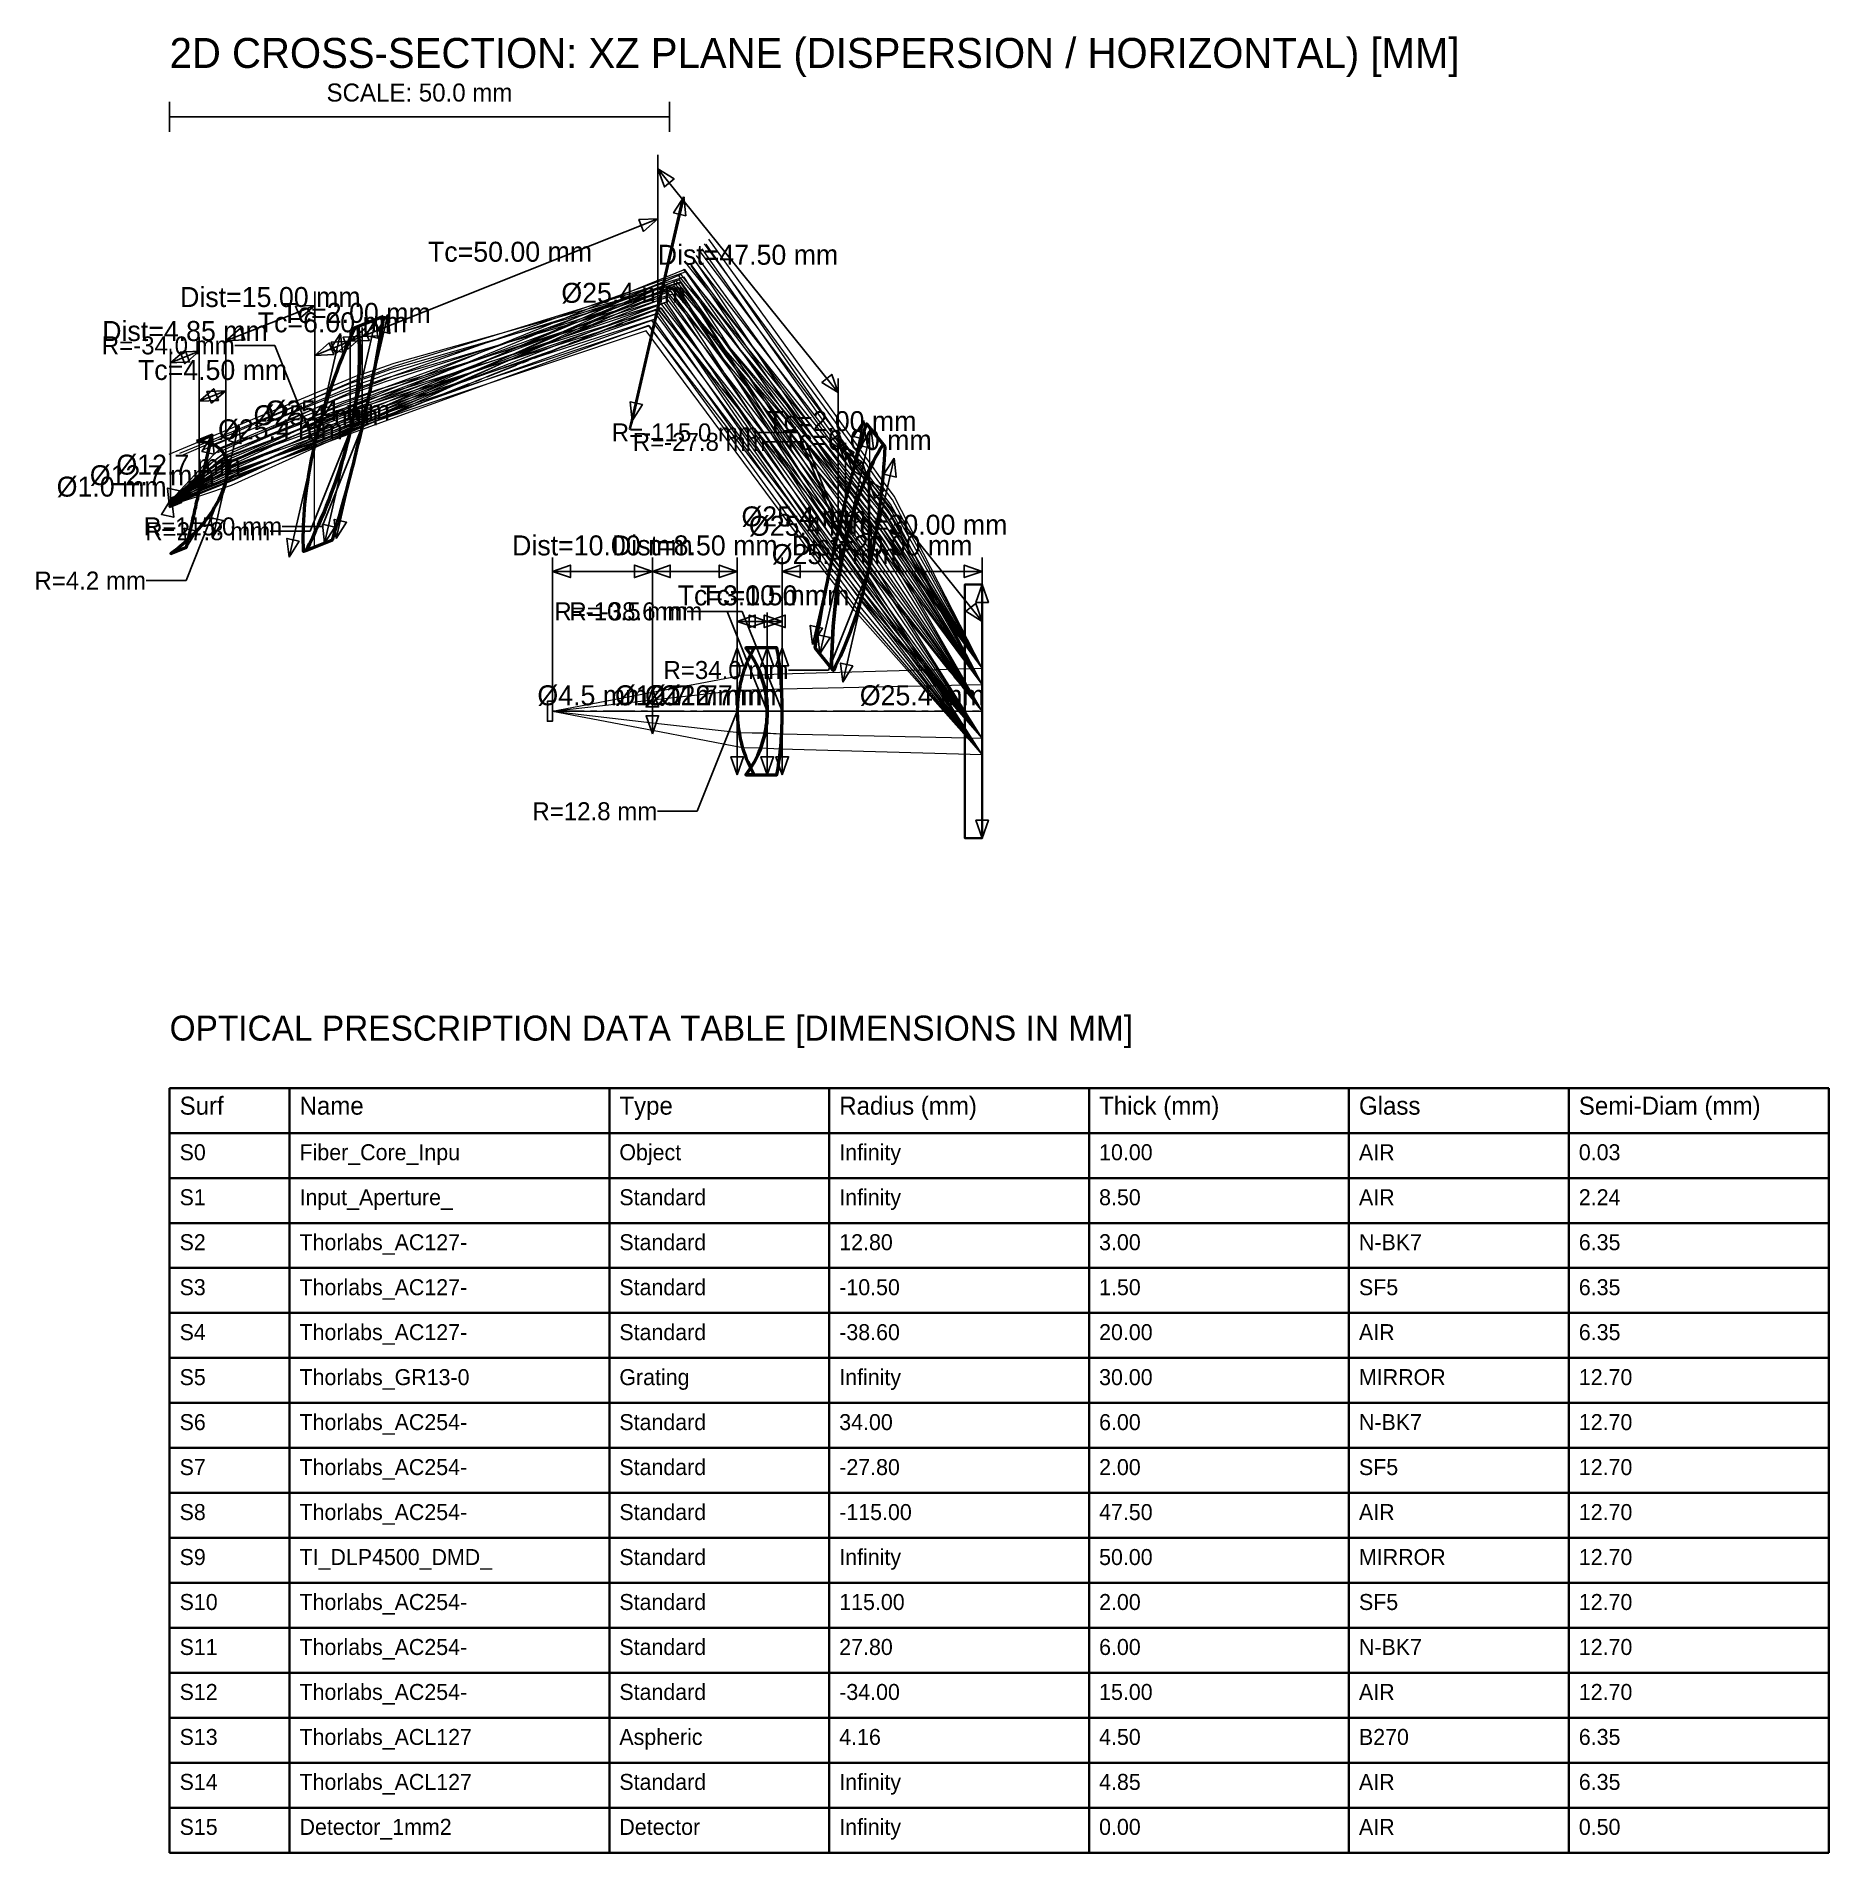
# Model space of a CAD drawing. Header units: metres. Extents: x -52 to 128, y -114 to 68.
import ezdxf
from ezdxf.enums import TextEntityAlignment as Align

# ---------------------------------------------------------------- set-up
doc = ezdxf.new("R2010")
doc.units = ezdxf.units.M
doc.linetypes.add('CENTER', pattern=[5.08, 3.175, -0.635, 0.635, -0.635])
for name, color, linetype, lineweight in [('ANNOTATIONS', 3, 'CONTINUOUS', 25), ('DIMENSIONS_LINEAR', 4, 'CONTINUOUS', 25), ('DIMENSIONS_RADIAL', 6, 'CONTINUOUS', 25), ('OPTICAL_AXIS', 1, 'CENTER', 25), ('OPTICS_COMPONENTS', 2, 'CONTINUOUS', 35), ('OPTICS_HATCH', 8, 'CONTINUOUS', 13), ('OPTICS_LENSES', 7, 'CONTINUOUS', 50), ('RAYS_785NM', 1, 'CONTINUOUS', 18), ('RAYS_850NM', 3, 'CONTINUOUS', 18), ('RAYS_900NM', 5, 'CONTINUOUS', 18), ('TITLE_BLOCK', 7, 'CONTINUOUS', 35)]:
    doc.layers.add(name, color=color, linetype=linetype, lineweight=lineweight)
doc.styles.add('OpenSansCondensed-Light', font='OpenSansCondensed-Light.ttf')
doc.dimstyles.new('EZDXF', dxfattribs={"dimtxt": 0.25, "dimasz": 0.175, "dimexe": 0.375, "dimexo": 0.125, "dimgap": 0.1, "dimtad": 1, "dimlfac": 100, "dimzin": 12, "dimdsep": 46, "dimtxsty": 'OpenSansCondensed-Light', "dimblk": 'ARCHTICK', "dimcen": 2.5, "dimazin": 3, "dimtfac": 0.5, "dimtmove": 2, "dimatfit": 3})

msp = doc.modelspace()

# ---------------------------------------------------------------- texts
at = {"layer": 'ANNOTATIONS'}
msp.add_text('2D CROSS-SECTION: XZ PLANE (DISPERSION / HORIZONTAL) [MM]', height=3, dxfattribs=at).set_placement((-38.3, 63.47), align=Align.BOTTOM_LEFT)
msp.add_text('SCALE: 50.0 mm', height=1.8, dxfattribs=at).set_placement((-13.3, 60.47), align=Align.BOTTOM_CENTER)
at = {"layer": 'DIMENSIONS_LINEAR'}
for s, p in [('Tc=50.00 mm', (-4.24, 44.38)), ('Dist=47.50 mm', (19.57, 44.08)), ('Dist=15.00 mm', (-28.22, 39.85)), ('%%c25.4 mm', (7.14, 40.27)), ('Tc=2.00 mm', (-19.64, 38.26)), ('Dist=4.85 mm', (-36.76, 36.45)), ('Tc=6.00 mm', (-22.01, 37.32)), ('Tc=4.50 mm', (-34, 32.55)), ('%%c25.4 mm', (-22.47, 28.5)), ('%%c25.4 mm', (-27.21, 26.61)), ('%%c25.4 mm', (-23.66, 28.02)), ('Tc=2.00 mm', (28.96, 27.43)), ('Tc=6.00 mm', (30.48, 25.54)), ('%%c12.7 mm', (-37.38, 23.08)), ('%%c12.7 mm', (-40.04, 22.02)), ('%%c1.0 mm', (-44.1, 20.88)), ('%%c25.4 mm', (25.16, 17.9)), ('%%c25.4 mm', (25.91, 16.96)), ('Tc=30.00 mm', (37.31, 17.07)), ('Dist=10.00 mm', (5, 15)), ('Dist=8.50 mm', (14.25, 15)), ('%%c25.4 mm', (28.19, 14.13)), ('Dist=20.00 mm', (33, 15)), ('Tc=3.00 mm', (20, 10)), ('Tc=1.50 mm', (22.25, 10)), ('%%c4.5 mm', (4, 0)), ('%%c12.7 mm', (12.5, 0)), ('%%c12.7 mm', (15.5, 0)), ('%%c12.7 mm', (17, 0)), ('%%c25.4 mm', (37, 0))]:
    msp.add_text(s, height=2, dxfattribs=at).set_placement(p, align=Align.BOTTOM_CENTER)
at = {"layer": 'DIMENSIONS_RADIAL'}
for s, p in [('R=-34.0 mm', (-31.78, 36.61)), ('R=-115.0 mm', (20.58, 27.9)), ('R=-27.8 mm', (21.34, 26.96)), ('R=115.0 mm', (-27.04, 18.5)), ('R=27.8 mm', (-28.23, 18.02)), ('R=4.2 mm', (-40.66, 13.08)), ('R=-10.5 mm', (13.5, 10)), ('R=-38.6 mm', (15, 10)), ('R=34.0 mm', (23.62, 4.13)), ('R=12.8 mm', (10.5, -10))]:
    msp.add_text(s, height=1.8, dxfattribs=at).set_placement(p, align=Align.MIDDLE_RIGHT)
at = {"layer": 'TITLE_BLOCK'}
for s, height, p in [('OPTICAL PRESCRIPTION DATA TABLE [DIMENSIONS IN MM]', 2.5, (-38.3, -33.7)), ('Surf', 1.8, (-37.3, -40.9)), ('Name', 1.8, (-25.3, -40.9)), ('Type', 1.8, (6.7, -40.9)), ('Radius (mm)', 1.8, (28.7, -40.9)), ('Thick (mm)', 1.8, (54.7, -40.9)), ('Glass', 1.8, (80.7, -40.9)), ('Semi-Diam (mm)', 1.8, (102.7, -40.9)), ('S0', 1.6, (-37.3, -45.4)), ('Fiber_Core_Inpu', 1.6, (-25.3, -45.4)), ('Object', 1.6, (6.7, -45.4)), ('Infinity', 1.6, (28.7, -45.4)), ('10.00', 1.6, (54.7, -45.4)), ('AIR', 1.6, (80.7, -45.4)), ('0.03', 1.6, (102.7, -45.4)), ('S1', 1.6, (-37.3, -49.9)), ('Input_Aperture_', 1.6, (-25.3, -49.9)), ('Standard', 1.6, (6.7, -49.9)), ('Infinity', 1.6, (28.7, -49.9)), ('8.50', 1.6, (54.7, -49.9)), ('AIR', 1.6, (80.7, -49.9)), ('2.24', 1.6, (102.7, -49.9)), ('S2', 1.6, (-37.3, -54.4)), ('Thorlabs_AC127-', 1.6, (-25.3, -54.4)), ('Standard', 1.6, (6.7, -54.4)), ('12.80', 1.6, (28.7, -54.4)), ('3.00', 1.6, (54.7, -54.4)), ('N-BK7', 1.6, (80.7, -54.4)), ('6.35', 1.6, (102.7, -54.4)), ('S3', 1.6, (-37.3, -58.9)), ('Thorlabs_AC127-', 1.6, (-25.3, -58.9)), ('Standard', 1.6, (6.7, -58.9)), ('-10.50', 1.6, (28.7, -58.9)), ('1.50', 1.6, (54.7, -58.9)), ('SF5', 1.6, (80.7, -58.9)), ('6.35', 1.6, (102.7, -58.9)), ('S4', 1.6, (-37.3, -63.4)), ('Thorlabs_AC127-', 1.6, (-25.3, -63.4)), ('Standard', 1.6, (6.7, -63.4)), ('-38.60', 1.6, (28.7, -63.4)), ('20.00', 1.6, (54.7, -63.4)), ('AIR', 1.6, (80.7, -63.4)), ('6.35', 1.6, (102.7, -63.4)), ('S5', 1.6, (-37.3, -67.9)), ('Thorlabs_GR13-0', 1.6, (-25.3, -67.9)), ('Grating', 1.6, (6.7, -67.9)), ('Infinity', 1.6, (28.7, -67.9)), ('30.00', 1.6, (54.7, -67.9)), ('MIRROR', 1.6, (80.7, -67.9)), ('12.70', 1.6, (102.7, -67.9)), ('S6', 1.6, (-37.3, -72.4)), ('Thorlabs_AC254-', 1.6, (-25.3, -72.4)), ('Standard', 1.6, (6.7, -72.4)), ('34.00', 1.6, (28.7, -72.4)), ('6.00', 1.6, (54.7, -72.4)), ('N-BK7', 1.6, (80.7, -72.4)), ('12.70', 1.6, (102.7, -72.4)), ('S7', 1.6, (-37.3, -76.9)), ('Thorlabs_AC254-', 1.6, (-25.3, -76.9)), ('Standard', 1.6, (6.7, -76.9)), ('-27.80', 1.6, (28.7, -76.9)), ('2.00', 1.6, (54.7, -76.9)), ('SF5', 1.6, (80.7, -76.9)), ('12.70', 1.6, (102.7, -76.9)), ('S8', 1.6, (-37.3, -81.4)), ('Thorlabs_AC254-', 1.6, (-25.3, -81.4)), ('Standard', 1.6, (6.7, -81.4)), ('-115.00', 1.6, (28.7, -81.4)), ('47.50', 1.6, (54.7, -81.4)), ('AIR', 1.6, (80.7, -81.4)), ('12.70', 1.6, (102.7, -81.4)), ('S9', 1.6, (-37.3, -85.9)), ('TI_DLP4500_DMD_', 1.6, (-25.3, -85.9)), ('Standard', 1.6, (6.7, -85.9)), ('Infinity', 1.6, (28.7, -85.9)), ('50.00', 1.6, (54.7, -85.9)), ('MIRROR', 1.6, (80.7, -85.9)), ('12.70', 1.6, (102.7, -85.9)), ('S10', 1.6, (-37.3, -90.4)), ('Thorlabs_AC254-', 1.6, (-25.3, -90.4)), ('Standard', 1.6, (6.7, -90.4)), ('115.00', 1.6, (28.7, -90.4)), ('2.00', 1.6, (54.7, -90.4)), ('SF5', 1.6, (80.7, -90.4)), ('12.70', 1.6, (102.7, -90.4)), ('S11', 1.6, (-37.3, -94.9)), ('Thorlabs_AC254-', 1.6, (-25.3, -94.9)), ('Standard', 1.6, (6.7, -94.9)), ('27.80', 1.6, (28.7, -94.9)), ('6.00', 1.6, (54.7, -94.9)), ('N-BK7', 1.6, (80.7, -94.9)), ('12.70', 1.6, (102.7, -94.9)), ('S12', 1.6, (-37.3, -99.4)), ('Thorlabs_AC254-', 1.6, (-25.3, -99.4)), ('Standard', 1.6, (6.7, -99.4)), ('-34.00', 1.6, (28.7, -99.4)), ('15.00', 1.6, (54.7, -99.4)), ('AIR', 1.6, (80.7, -99.4)), ('12.70', 1.6, (102.7, -99.4)), ('Thorlabs_ACL127', 1.6, (-25.3, -103.9)), ('Aspheric', 1.6, (6.7, -103.9)), ('S13', 1.6, (-37.3, -103.9)), ('4.16', 1.6, (28.7, -103.9)), ('4.50', 1.6, (54.7, -103.9)), ('B270', 1.6, (80.7, -103.9)), ('6.35', 1.6, (102.7, -103.9)), ('S14', 1.6, (-37.3, -108.4)), ('Thorlabs_ACL127', 1.6, (-25.3, -108.4)), ('Standard', 1.6, (6.7, -108.4)), ('Infinity', 1.6, (28.7, -108.4)), ('4.85', 1.6, (54.7, -108.4)), ('AIR', 1.6, (80.7, -108.4)), ('6.35', 1.6, (102.7, -108.4)), ('S15', 1.6, (-37.3, -112.9)), ('Detector_1mm2', 1.6, (-25.3, -112.9)), ('Detector', 1.6, (6.7, -112.9)), ('Infinity', 1.6, (28.7, -112.9)), ('0.00', 1.6, (54.7, -112.9)), ('AIR', 1.6, (80.7, -112.9)), ('0.50', 1.6, (102.7, -112.9))]:
    msp.add_text(s, height=height, dxfattribs=at).set_placement(p, align=Align.BOTTOM_LEFT)

# ---------------------------------------------------------------- blocks, each defined once
blk = doc.blocks.new('_ARCHTICK')
at = {"color": 0, "linetype": 'BYBLOCK', "const_width": 0.15}
blk.add_lwpolyline([(-0.5, -0.5), (0.5, 0.5)], dxfattribs=at)

# ---------------------------------------------------------------- hatches: boundary and pattern name
at = {"layer": 'OPTICS_HATCH'}
h = msp.add_hatch(dxfattribs=at)
h.set_pattern_fill('ANSI31', scale=2.5, angle=45)
h.paths.add_polyline_path([(-19.47, 38.5), (-19.41, 38.01), (-19.37, 37.5), (-19.33, 37), (-19.31, 36.48), (-19.29, 35.97), (-19.29, 35.44), (-19.3, 34.92), (-19.32, 34.39), (-19.35, 33.86), (-19.39, 33.32), (-19.44, 32.78), (-19.5, 32.23), (-19.56, 31.68), (-19.64, 31.13), (-19.73, 30.57), (-19.82, 30.01), (-19.93, 29.45), (-20.04, 28.88), (-20.16, 28.31), (-20.3, 27.74), (-20.44, 27.16), (-20.59, 26.58), (-20.75, 25.99), (-20.91, 25.4), (-21.09, 24.81), (-21.28, 24.21), (-21.47, 23.61), (-21.68, 23.01), (-21.9, 22.4), (-22.12, 21.79), (-22.35, 21.18), (-22.6, 20.56), (-22.85, 19.93), (-23.12, 19.3), (-23.4, 18.67), (-23.69, 18.04), (-23.98, 17.39), (-24.3, 16.75), (-24.62, 16.1), (-24.9, 15.99), (-24.9, 15.99), (-24.92, 16.5), (-24.93, 17.02), (-24.93, 17.54), (-24.92, 18.07), (-24.9, 18.6), (-24.88, 19.13), (-24.85, 19.66), (-24.8, 20.2), (-24.76, 20.74), (-24.7, 21.29), (-24.63, 21.83), (-24.56, 22.39), (-24.48, 22.94), (-24.4, 23.5), (-24.3, 24.06), (-24.2, 24.62), (-24.09, 25.18), (-23.97, 25.75), (-23.85, 26.32), (-23.72, 26.9), (-23.58, 27.48), (-23.43, 28.06), (-23.27, 28.64), (-23.11, 29.23), (-22.94, 29.82), (-22.77, 30.41), (-22.58, 31), (-22.39, 31.6), (-22.19, 32.2), (-21.99, 32.81), (-21.77, 33.42), (-21.55, 34.03), (-21.32, 34.64), (-21.08, 35.26), (-20.83, 35.88), (-20.57, 36.5), (-20.31, 37.13), (-20.03, 37.76), (-19.75, 38.39), (-19.47, 38.5)])
h = msp.add_hatch(dxfattribs=at)
h.set_pattern_fill('ANSI31', scale=2.5, angle=45)
h.paths.add_polyline_path([(-16.89, 39.53), (-16.98, 38.98), (-17.07, 38.42), (-17.17, 37.86), (-17.26, 37.3), (-17.36, 36.73), (-17.46, 36.17), (-17.57, 35.61), (-17.67, 35.04), (-17.78, 34.48), (-17.89, 33.91), (-18, 33.35), (-18.12, 32.78), (-18.23, 32.21), (-18.35, 31.64), (-18.47, 31.07), (-18.6, 30.5), (-18.72, 29.93), (-18.85, 29.36), (-18.98, 28.78), (-19.11, 28.21), (-19.25, 27.63), (-19.38, 27.06), (-19.52, 26.48), (-19.66, 25.9), (-19.8, 25.32), (-19.95, 24.74), (-20.1, 24.16), (-20.24, 23.58), (-20.4, 23), (-20.55, 22.42), (-20.71, 21.83), (-20.86, 21.25), (-21.02, 20.66), (-21.19, 20.07), (-21.35, 19.49), (-21.52, 18.9), (-21.69, 18.31), (-21.86, 17.72), (-22.03, 17.13), (-24.62, 16.1), (-24.62, 16.1), (-24.3, 16.75), (-23.98, 17.39), (-23.69, 18.04), (-23.4, 18.67), (-23.12, 19.3), (-22.85, 19.93), (-22.6, 20.56), (-22.35, 21.18), (-22.12, 21.79), (-21.9, 22.4), (-21.68, 23.01), (-21.47, 23.61), (-21.28, 24.21), (-21.09, 24.81), (-20.91, 25.4), (-20.75, 25.99), (-20.59, 26.58), (-20.44, 27.16), (-20.3, 27.74), (-20.16, 28.31), (-20.04, 28.88), (-19.93, 29.45), (-19.82, 30.01), (-19.73, 30.57), (-19.64, 31.13), (-19.56, 31.68), (-19.5, 32.23), (-19.44, 32.78), (-19.39, 33.32), (-19.35, 33.86), (-19.32, 34.39), (-19.3, 34.92), (-19.29, 35.44), (-19.29, 35.97), (-19.31, 36.48), (-19.33, 37), (-19.37, 37.5), (-19.41, 38.01), (-19.47, 38.5), (-16.89, 39.53)])
h = msp.add_hatch(dxfattribs=at)
h.set_pattern_fill('ANSI31', scale=2.5, angle=45)
h.paths.add_polyline_path([(-35.61, 27), (-34.98, 26.99), (-34.51, 26.91), (-34.13, 26.8), (-33.82, 26.67), (-33.56, 26.51), (-33.34, 26.34), (-33.15, 26.15), (-33, 25.95), (-32.87, 25.74), (-32.76, 25.52), (-32.67, 25.29), (-32.61, 25.06), (-32.56, 24.82), (-32.53, 24.57), (-32.52, 24.31), (-32.53, 24.05), (-32.55, 23.78), (-32.58, 23.5), (-32.63, 23.22), (-32.7, 22.93), (-32.78, 22.64), (-32.88, 22.34), (-32.99, 22.04), (-33.12, 21.72), (-33.26, 21.41), (-33.42, 21.08), (-33.6, 20.75), (-33.8, 20.41), (-34.01, 20.06), (-34.25, 19.71), (-34.51, 19.34), (-34.8, 18.97), (-35.12, 18.58), (-35.47, 18.18), (-35.86, 17.76), (-36.31, 17.32), (-36.82, 16.86), (-37.42, 16.36), (-38.18, 15.79), (-36.62, 16.42), (-36.62, 16.42), (-36.55, 16.7), (-36.48, 16.99), (-36.42, 17.28), (-36.35, 17.57), (-36.29, 17.85), (-36.22, 18.14), (-36.15, 18.43), (-36.09, 18.72), (-36.02, 19), (-35.96, 19.29), (-35.89, 19.58), (-35.82, 19.86), (-35.76, 20.15), (-35.69, 20.44), (-35.63, 20.73), (-35.56, 21.01), (-35.49, 21.3), (-35.43, 21.59), (-35.36, 21.88), (-35.3, 22.16), (-35.23, 22.45), (-35.16, 22.74), (-35.1, 23.02), (-35.03, 23.31), (-34.97, 23.6), (-34.9, 23.89), (-34.83, 24.17), (-34.77, 24.46), (-34.7, 24.75), (-34.64, 25.04), (-34.57, 25.32), (-34.5, 25.61), (-34.44, 25.9), (-34.37, 26.18), (-34.31, 26.47), (-34.24, 26.76), (-34.17, 27.05), (-34.11, 27.33), (-34.04, 27.62), (-35.61, 27)])
h = msp.add_hatch(dxfattribs=at)
h.set_pattern_fill('ANSI31', scale=2.5, angle=45)
h.paths.add_polyline_path([(33.08, 26.71), (32.82, 26.29), (32.58, 25.86), (32.34, 25.42), (32.11, 24.97), (31.88, 24.51), (31.66, 24.04), (31.45, 23.56), (31.25, 23.08), (31.05, 22.59), (30.86, 22.09), (30.67, 21.58), (30.5, 21.06), (30.32, 20.54), (30.16, 20.01), (29.99, 19.47), (29.84, 18.92), (29.69, 18.37), (29.55, 17.81), (29.41, 17.24), (29.28, 16.67), (29.15, 16.09), (29.03, 15.5), (28.92, 14.9), (28.81, 14.3), (28.7, 13.69), (28.61, 13.07), (28.52, 12.44), (28.43, 11.81), (28.35, 11.17), (28.28, 10.52), (28.22, 9.86), (28.16, 9.2), (28.1, 8.53), (28.06, 7.85), (28.02, 7.16), (27.99, 6.46), (27.96, 5.75), (27.94, 5.03), (27.93, 4.31), (26.28, 6.36), (26.28, 6.36), (26.38, 6.97), (26.49, 7.58), (26.6, 8.18), (26.71, 8.78), (26.82, 9.38), (26.93, 9.98), (27.04, 10.58), (27.16, 11.18), (27.28, 11.77), (27.39, 12.36), (27.51, 12.95), (27.63, 13.54), (27.76, 14.13), (27.88, 14.71), (28, 15.3), (28.13, 15.88), (28.26, 16.46), (28.39, 17.03), (28.52, 17.61), (28.65, 18.19), (28.78, 18.76), (28.92, 19.33), (29.05, 19.9), (29.19, 20.47), (29.33, 21.03), (29.47, 21.6), (29.61, 22.16), (29.76, 22.72), (29.9, 23.28), (30.05, 23.83), (30.19, 24.39), (30.34, 24.94), (30.49, 25.5), (30.64, 26.05), (30.8, 26.59), (30.95, 27.14), (31.11, 27.69), (31.26, 28.23), (31.42, 28.77), (33.08, 26.71)])
h = msp.add_hatch(dxfattribs=at)
h.set_pattern_fill('ANSI31', scale=2.5, angle=45)
h.paths.add_polyline_path([(33.26, 26.49), (33.22, 25.8), (33.18, 25.11), (33.13, 24.43), (33.08, 23.76), (33.02, 23.09), (32.96, 22.43), (32.89, 21.78), (32.82, 21.13), (32.74, 20.49), (32.66, 19.86), (32.57, 19.23), (32.47, 18.61), (32.38, 17.99), (32.27, 17.38), (32.16, 16.77), (32.05, 16.18), (31.93, 15.58), (31.81, 15), (31.68, 14.42), (31.55, 13.84), (31.42, 13.27), (31.27, 12.71), (31.13, 12.16), (30.98, 11.6), (30.82, 11.06), (30.66, 10.52), (30.5, 9.99), (30.33, 9.46), (30.15, 8.94), (29.97, 8.42), (29.78, 7.92), (29.59, 7.41), (29.4, 6.92), (29.2, 6.43), (28.99, 5.95), (28.78, 5.47), (28.56, 5), (28.34, 4.54), (28.11, 4.09), (27.93, 4.31), (27.93, 4.31), (27.94, 5.03), (27.96, 5.75), (27.99, 6.46), (28.02, 7.16), (28.06, 7.85), (28.1, 8.53), (28.16, 9.2), (28.22, 9.86), (28.28, 10.52), (28.35, 11.17), (28.43, 11.81), (28.52, 12.44), (28.61, 13.07), (28.7, 13.69), (28.81, 14.3), (28.92, 14.9), (29.03, 15.5), (29.15, 16.09), (29.28, 16.67), (29.41, 17.24), (29.55, 17.81), (29.69, 18.37), (29.84, 18.92), (29.99, 19.47), (30.16, 20.01), (30.32, 20.54), (30.5, 21.06), (30.67, 21.58), (30.86, 22.09), (31.05, 22.59), (31.25, 23.08), (31.45, 23.56), (31.66, 24.04), (31.88, 24.51), (32.11, 24.97), (32.34, 25.42), (32.58, 25.86), (32.82, 26.29), (33.08, 26.71), (33.26, 26.49)])
h = msp.add_hatch(dxfattribs=at)
h.set_pattern_fill('ANSI31', scale=2.5, angle=45)
h.paths.add_polyline_path([(20.19, 6.35), (20.01, 6.02), (19.84, 5.7), (19.68, 5.37), (19.54, 5.05), (19.4, 4.72), (19.28, 4.4), (19.16, 4.07), (19.06, 3.74), (18.97, 3.42), (18.88, 3.09), (18.8, 2.77), (18.74, 2.44), (18.68, 2.12), (18.63, 1.79), (18.58, 1.47), (18.55, 1.14), (18.53, 0.81), (18.51, 0.49), (18.5, 0.16), (18.5, -0.16), (18.51, -0.49), (18.53, -0.81), (18.55, -1.14), (18.58, -1.47), (18.63, -1.79), (18.68, -2.12), (18.74, -2.44), (18.8, -2.77), (18.88, -3.09), (18.97, -3.42), (19.06, -3.74), (19.16, -4.07), (19.28, -4.4), (19.4, -4.72), (19.54, -5.05), (19.68, -5.37), (19.84, -5.7), (20.01, -6.02), (20.19, -6.35), (19.36, -6.35), (19.36, -6.35), (19.6, -6.02), (19.82, -5.7), (20.02, -5.37), (20.21, -5.05), (20.38, -4.72), (20.54, -4.4), (20.68, -4.07), (20.81, -3.74), (20.93, -3.42), (21.03, -3.09), (21.13, -2.77), (21.21, -2.44), (21.28, -2.12), (21.35, -1.79), (21.4, -1.47), (21.44, -1.14), (21.47, -0.81), (21.49, -0.49), (21.5, -0.16), (21.5, 0.16), (21.49, 0.49), (21.47, 0.81), (21.44, 1.14), (21.4, 1.47), (21.35, 1.79), (21.28, 2.12), (21.21, 2.44), (21.13, 2.77), (21.03, 3.09), (20.93, 3.42), (20.81, 3.74), (20.68, 4.07), (20.54, 4.4), (20.38, 4.72), (20.21, 5.05), (20.02, 5.37), (19.82, 5.7), (19.6, 6.02), (19.36, 6.35), (20.19, 6.35)])
h = msp.add_hatch(dxfattribs=at)
h.set_pattern_fill('ANSI31', scale=2.5, angle=45)
h.paths.add_polyline_path([(19.36, 6.35), (19.6, 6.02), (19.82, 5.7), (20.02, 5.37), (20.21, 5.05), (20.38, 4.72), (20.54, 4.4), (20.68, 4.07), (20.81, 3.74), (20.93, 3.42), (21.03, 3.09), (21.13, 2.77), (21.21, 2.44), (21.28, 2.12), (21.35, 1.79), (21.4, 1.47), (21.44, 1.14), (21.47, 0.81), (21.49, 0.49), (21.5, 0.16), (21.5, -0.16), (21.49, -0.49), (21.47, -0.81), (21.44, -1.14), (21.4, -1.47), (21.35, -1.79), (21.28, -2.12), (21.21, -2.44), (21.13, -2.77), (21.03, -3.09), (20.93, -3.42), (20.81, -3.74), (20.68, -4.07), (20.54, -4.4), (20.38, -4.72), (20.21, -5.05), (20.02, -5.37), (19.82, -5.7), (19.6, -6.02), (19.36, -6.35), (22.47, -6.35), (22.47, -6.35), (22.53, -6.02), (22.58, -5.7), (22.62, -5.37), (22.67, -5.05), (22.71, -4.72), (22.75, -4.4), (22.78, -4.07), (22.82, -3.74), (22.85, -3.42), (22.88, -3.09), (22.9, -2.77), (22.92, -2.44), (22.94, -2.12), (22.96, -1.79), (22.97, -1.47), (22.98, -1.14), (22.99, -0.81), (23, -0.49), (23, -0.16), (23, 0.16), (23, 0.49), (22.99, 0.81), (22.98, 1.14), (22.97, 1.47), (22.96, 1.79), (22.94, 2.12), (22.92, 2.44), (22.9, 2.77), (22.88, 3.09), (22.85, 3.42), (22.82, 3.74), (22.78, 4.07), (22.75, 4.4), (22.71, 4.72), (22.67, 5.05), (22.62, 5.37), (22.58, 5.7), (22.53, 6.02), (22.47, 6.35), (19.36, 6.35)])

# ---------------------------------------------------------------- linework, layer by layer
at = {"layer": 'ANNOTATIONS'}
for p, q in [((-38.3, 57.97), (-38.3, 60.97)), ((11.7, 57.97), (11.7, 60.97)), ((-38.3, 59.47), (11.7, 59.47))]:
    msp.add_line(p, q, dxfattribs=at)
msp.add_lwpolyline([(0, 1), (0, -1), (-0.5, -1), (-0.5, 1)], close=True, dxfattribs=at)
at = {"layer": 'DIMENSIONS_LINEAR'}
for p, q in [((10.56, 40.27), (10.56, 55.67)), ((28.58, 31.9), (10.56, 54.27)), ((7.99, 29.07), (13.14, 51.47)), ((10.56, 49.27), (-19.04, 37.5)), ((10.56, 40.27), (10.56, 50.17)), ((-23.78, 26.61), (-23.78, 42.01)), ((-23.78, 40.61), (-32.66, 37.08)), ((-32.66, 23.08), (-32.66, 38.48)), ((-22.8, 16.82), (-17.66, 39.23)), ((-21.62, 17.29), (-16.47, 39.7)), ((-19.04, 28.5), (-19.04, 38.4)), ((-19.04, 28.5), (-19.04, 38.4)), ((-35.33, 22.02), (-35.33, 37.42)), ((-26.35, 15.41), (-21.21, 37.81)), ((-20.23, 37.02), (-23.78, 35.61)), ((-23.78, 26.61), (-23.78, 36.51)), ((-20.23, 28.02), (-20.23, 37.92)), ((-20.23, 28.02), (-20.23, 37.92)), ((-19.04, 37.5), (-20.23, 37.02)), ((-38.2, 20.88), (-38.2, 36.28)), ((-35.33, 36.02), (-38.2, 34.88)), ((-32.66, 23.08), (-32.66, 32.98)), ((28.58, 17.9), (28.58, 33.3)), ((-32.66, 32.08), (-35.33, 31.02)), ((-35.33, 22.02), (-35.33, 31.92)), ((26.01, 6.69), (31.16, 29.1)), ((-36.62, 16.42), (-34.04, 27.62)), ((-33.95, 17.48), (-31.38, 28.68)), ((26.77, 5.75), (31.91, 28.16)), ((28.58, 17.9), (28.58, 27.8)), ((29.34, 25.96), (28.58, 26.9)), ((29.34, 16.96), (29.34, 26.86)), ((29.34, 16.96), (29.34, 26.86)), ((31.62, 23.13), (29.34, 25.96)), ((29.05, 2.93), (34.19, 25.33)), ((31.62, 14.13), (31.62, 24.03)), ((31.62, 14.13), (31.62, 24.03)), ((43, 9), (31.62, 23.13)), ((-38.3, 20.44), (-38.1, 21.32)), ((0, 0), (0, 15.4)), ((10, 0), (10, 15.4)), ((10, 0), (10, 15.4)), ((18.5, 0), (18.5, 15.4)), ((23, 0), (23, 15.4)), ((43, 0), (43, 15.4)), ((0, 14), (10, 14)), ((10, 14), (18.5, 14)), ((23, 14), (43, 14)), ((43, -12.7), (43, 12.7)), ((18.5, 0), (18.5, 9.9)), ((21.5, 0), (21.5, 9.9)), ((21.5, 0), (21.5, 9.9)), ((23, 0), (23, 9.9)), ((43, 0), (43, 9.9)), ((18.5, 9), (21.5, 9)), ((21.5, 9), (23, 9)), ((18.5, -6.35), (18.5, 6.35)), ((21.5, -6.35), (21.5, 6.35)), ((23, -6.35), (23, 6.35)), ((10, -2.24), (10, 2.24))]:
    msp.add_line(p, q, dxfattribs=at)
for points in [[(10.56, 54.27), (11.2, 52.47), (12.18, 53.26)], [(13.14, 51.47), (12.12, 49.86), (13.35, 49.58)], [(10.56, 49.27), (8.66, 49.19), (9.12, 48.02)], [(-23.78, 40.61), (-25.69, 40.53), (-25.22, 39.36)], [(-32.66, 37.08), (-30.76, 37.16), (-31.22, 38.33)], [(-20.23, 37.02), (-18.32, 37.1), (-18.79, 38.28)], [(-19.04, 37.5), (-17.14, 37.58), (-17.6, 38.75)], [(-17.66, 39.23), (-18.67, 37.61), (-17.45, 37.33)], [(-16.47, 39.7), (-17.49, 38.09), (-16.26, 37.8)], [(-23.78, 35.61), (-21.88, 35.69), (-22.34, 36.86)], [(-21.21, 37.81), (-22.23, 36.2), (-21, 35.92)], [(-20.23, 37.02), (-22.13, 36.94), (-21.67, 35.77)], [(-19.04, 37.5), (-20.95, 37.42), (-20.48, 36.24)], [(-38.2, 34.88), (-36.3, 34.96), (-36.76, 36.13)], [(-35.33, 36.02), (-37.23, 35.94), (-36.77, 34.77)], [(28.58, 31.9), (27.95, 33.7), (26.96, 32.9)], [(-35.33, 31.02), (-33.42, 31.1), (-33.89, 32.27)], [(-32.66, 32.08), (-34.57, 32), (-34.1, 30.83)], [(7.99, 29.07), (9.01, 30.68), (7.78, 30.96)], [(31.16, 29.1), (30.14, 27.49), (31.37, 27.21)], [(-34.04, 27.62), (-35.06, 26.01), (-33.83, 25.73)], [(-31.38, 28.68), (-32.39, 27.07), (-31.17, 26.79)], [(29.34, 25.96), (28.7, 27.75), (27.72, 26.96)], [(31.91, 28.16), (30.9, 26.55), (32.13, 26.26)], [(28.58, 26.9), (29.22, 25.1), (30.2, 25.89)], [(29.34, 25.96), (29.98, 24.16), (30.96, 24.95)], [(31.62, 23.13), (30.98, 24.93), (30, 24.14)], [(34.19, 25.33), (33.17, 23.72), (34.4, 23.44)], [(-38.3, 20.44), (-37.29, 22.05), (-38.51, 22.33)], [(31.62, 23.13), (32.26, 21.33), (33.24, 22.12)], [(-38.1, 21.32), (-39.12, 19.7), (-37.89, 19.42)], [(-36.62, 16.42), (-35.6, 18.03), (-36.83, 18.31)], [(-33.95, 17.48), (-32.93, 19.09), (-34.16, 19.37)], [(-22.8, 16.82), (-21.78, 18.43), (-23.01, 18.72)], [(-21.62, 17.29), (-20.6, 18.91), (-21.83, 19.19)], [(-26.35, 15.41), (-25.34, 17.02), (-26.57, 17.3)], [(0, 14), (1.8, 13.37), (1.8, 14.63)], [(10, 14), (8.2, 14.63), (8.2, 13.37)], [(10, 14), (11.8, 13.37), (11.8, 14.63)], [(18.5, 14), (16.7, 14.63), (16.7, 13.37)], [(23, 14), (24.8, 13.37), (24.8, 14.63)], [(43, 14), (41.2, 14.63), (41.2, 13.37)], [(43, 12.7), (42.37, 10.9), (43.63, 10.9)], [(18.5, 9), (20.3, 8.37), (20.3, 9.63)], [(21.5, 9), (19.7, 9.63), (19.7, 8.37)], [(23, 9), (21.2, 9.63), (21.2, 8.37)], [(21.5, 9), (23.3, 8.37), (23.3, 9.63)], [(43, 9), (42.36, 10.8), (41.38, 10.01)], [(26.01, 6.69), (27.03, 8.31), (25.8, 8.59)], [(26.77, 5.75), (27.79, 7.37), (26.56, 7.65)], [(18.5, 6.35), (17.87, 4.55), (19.13, 4.55)], [(21.5, 6.35), (20.87, 4.55), (22.13, 4.55)], [(23, 6.35), (22.37, 4.55), (23.63, 4.55)], [(29.05, 2.93), (30.06, 4.54), (28.83, 4.82)], [(10, 2.24), (9.37, 0.44), (10.63, 0.44)], [(10, -2.24), (10.63, -0.44), (9.37, -0.44)], [(18.5, -6.35), (19.13, -4.55), (17.87, -4.55)], [(21.5, -6.35), (22.13, -4.55), (20.87, -4.55)], [(23, -6.35), (23.63, -4.55), (22.37, -4.55)], [(43, -12.7), (43.63, -10.9), (42.37, -10.9)]]:
    msp.add_lwpolyline(points, close=True, dxfattribs=at)
at = {"layer": 'OPTICAL_AXIS'}
for p, q in [((10.56, 40.27), (-19.04, 28.5)), ((28.58, 17.9), (10.56, 40.27)), ((-20.23, 28.02), (-23.78, 26.61)), ((-19.04, 28.5), (-20.23, 28.02)), ((-23.78, 26.61), (-32.66, 23.08)), ((-35.33, 22.02), (-38.2, 20.88)), ((-32.66, 23.08), (-35.33, 22.02)), ((29.34, 16.96), (28.58, 17.9)), ((31.62, 14.13), (29.34, 16.96)), ((43, 0), (31.62, 14.13)), ((0, 0), (10, 0)), ((10, 0), (18.5, 0)), ((18.5, 0), (21.5, 0)), ((21.5, 0), (23, 0)), ((23, 0), (43, 0))]:
    msp.add_line(p, q, dxfattribs=at)
at = {"layer": 'OPTICS_COMPONENTS'}
for points in [[(13.14, 51.47), (7.99, 29.07), (7.74, 28.25), (12.89, 50.66)], [(-38.1, 21.32), (-38.3, 20.44), (-37.12, 20.91), (-36.92, 21.79)], [(43, 12.7), (43, -12.7), (41.27, -12.7), (41.27, 12.7)]]:
    msp.add_lwpolyline(points, close=True, dxfattribs=at)
at = {"layer": 'OPTICS_LENSES'}
for points in [[(-19.47, 38.5), (-19.41, 38.01), (-19.37, 37.5), (-19.33, 37), (-19.31, 36.48), (-19.29, 35.97), (-19.29, 35.44), (-19.3, 34.92), (-19.32, 34.39), (-19.35, 33.86), (-19.39, 33.32), (-19.44, 32.78), (-19.5, 32.23), (-19.56, 31.68), (-19.64, 31.13), (-19.73, 30.57), (-19.82, 30.01), (-19.93, 29.45), (-20.04, 28.88), (-20.16, 28.31), (-20.3, 27.74), (-20.44, 27.16), (-20.59, 26.58), (-20.75, 25.99), (-20.91, 25.4), (-21.09, 24.81), (-21.28, 24.21), (-21.47, 23.61), (-21.68, 23.01), (-21.9, 22.4), (-22.12, 21.79), (-22.35, 21.18), (-22.6, 20.56), (-22.85, 19.93), (-23.12, 19.3), (-23.4, 18.67), (-23.69, 18.04), (-23.98, 17.39), (-24.3, 16.75), (-24.62, 16.1), (-24.9, 15.99), (-24.9, 15.99), (-24.92, 16.5), (-24.93, 17.02), (-24.93, 17.54), (-24.92, 18.07), (-24.9, 18.6), (-24.88, 19.13), (-24.85, 19.66), (-24.8, 20.2), (-24.76, 20.74), (-24.7, 21.29), (-24.63, 21.83), (-24.56, 22.39), (-24.48, 22.94), (-24.4, 23.5), (-24.3, 24.06), (-24.2, 24.62), (-24.09, 25.18), (-23.97, 25.75), (-23.85, 26.32), (-23.72, 26.9), (-23.58, 27.48), (-23.43, 28.06), (-23.27, 28.64), (-23.11, 29.23), (-22.94, 29.82), (-22.77, 30.41), (-22.58, 31), (-22.39, 31.6), (-22.19, 32.2), (-21.99, 32.81), (-21.77, 33.42), (-21.55, 34.03), (-21.32, 34.64), (-21.08, 35.26), (-20.83, 35.88), (-20.57, 36.5), (-20.31, 37.13), (-20.03, 37.76), (-19.75, 38.39), (-19.47, 38.5)], [(-16.89, 39.53), (-16.98, 38.98), (-17.07, 38.42), (-17.17, 37.86), (-17.26, 37.3), (-17.36, 36.73), (-17.46, 36.17), (-17.57, 35.61), (-17.67, 35.04), (-17.78, 34.48), (-17.89, 33.91), (-18, 33.35), (-18.12, 32.78), (-18.23, 32.21), (-18.35, 31.64), (-18.47, 31.07), (-18.6, 30.5), (-18.72, 29.93), (-18.85, 29.36), (-18.98, 28.78), (-19.11, 28.21), (-19.25, 27.63), (-19.38, 27.06), (-19.52, 26.48), (-19.66, 25.9), (-19.8, 25.32), (-19.95, 24.74), (-20.1, 24.16), (-20.24, 23.58), (-20.4, 23), (-20.55, 22.42), (-20.71, 21.83), (-20.86, 21.25), (-21.02, 20.66), (-21.19, 20.07), (-21.35, 19.49), (-21.52, 18.9), (-21.69, 18.31), (-21.86, 17.72), (-22.03, 17.13), (-24.62, 16.1), (-24.62, 16.1), (-24.3, 16.75), (-23.98, 17.39), (-23.69, 18.04), (-23.4, 18.67), (-23.12, 19.3), (-22.85, 19.93), (-22.6, 20.56), (-22.35, 21.18), (-22.12, 21.79), (-21.9, 22.4), (-21.68, 23.01), (-21.47, 23.61), (-21.28, 24.21), (-21.09, 24.81), (-20.91, 25.4), (-20.75, 25.99), (-20.59, 26.58), (-20.44, 27.16), (-20.3, 27.74), (-20.16, 28.31), (-20.04, 28.88), (-19.93, 29.45), (-19.82, 30.01), (-19.73, 30.57), (-19.64, 31.13), (-19.56, 31.68), (-19.5, 32.23), (-19.44, 32.78), (-19.39, 33.32), (-19.35, 33.86), (-19.32, 34.39), (-19.3, 34.92), (-19.29, 35.44), (-19.29, 35.97), (-19.31, 36.48), (-19.33, 37), (-19.37, 37.5), (-19.41, 38.01), (-19.47, 38.5), (-16.89, 39.53)], [(-35.61, 27), (-34.98, 26.99), (-34.51, 26.91), (-34.13, 26.8), (-33.82, 26.67), (-33.56, 26.51), (-33.34, 26.34), (-33.15, 26.15), (-33, 25.95), (-32.87, 25.74), (-32.76, 25.52), (-32.67, 25.29), (-32.61, 25.06), (-32.56, 24.82), (-32.53, 24.57), (-32.52, 24.31), (-32.53, 24.05), (-32.55, 23.78), (-32.58, 23.5), (-32.63, 23.22), (-32.7, 22.93), (-32.78, 22.64), (-32.88, 22.34), (-32.99, 22.04), (-33.12, 21.72), (-33.26, 21.41), (-33.42, 21.08), (-33.6, 20.75), (-33.8, 20.41), (-34.01, 20.06), (-34.25, 19.71), (-34.51, 19.34), (-34.8, 18.97), (-35.12, 18.58), (-35.47, 18.18), (-35.86, 17.76), (-36.31, 17.32), (-36.82, 16.86), (-37.42, 16.36), (-38.18, 15.79), (-36.62, 16.42), (-36.62, 16.42), (-36.55, 16.7), (-36.48, 16.99), (-36.42, 17.28), (-36.35, 17.57), (-36.29, 17.85), (-36.22, 18.14), (-36.15, 18.43), (-36.09, 18.72), (-36.02, 19), (-35.96, 19.29), (-35.89, 19.58), (-35.82, 19.86), (-35.76, 20.15), (-35.69, 20.44), (-35.63, 20.73), (-35.56, 21.01), (-35.49, 21.3), (-35.43, 21.59), (-35.36, 21.88), (-35.3, 22.16), (-35.23, 22.45), (-35.16, 22.74), (-35.1, 23.02), (-35.03, 23.31), (-34.97, 23.6), (-34.9, 23.89), (-34.83, 24.17), (-34.77, 24.46), (-34.7, 24.75), (-34.64, 25.04), (-34.57, 25.32), (-34.5, 25.61), (-34.44, 25.9), (-34.37, 26.18), (-34.31, 26.47), (-34.24, 26.76), (-34.17, 27.05), (-34.11, 27.33), (-34.04, 27.62), (-35.61, 27)], [(33.08, 26.71), (32.82, 26.29), (32.58, 25.86), (32.34, 25.42), (32.11, 24.97), (31.88, 24.51), (31.66, 24.04), (31.45, 23.56), (31.25, 23.08), (31.05, 22.59), (30.86, 22.09), (30.67, 21.58), (30.5, 21.06), (30.32, 20.54), (30.16, 20.01), (29.99, 19.47), (29.84, 18.92), (29.69, 18.37), (29.55, 17.81), (29.41, 17.24), (29.28, 16.67), (29.15, 16.09), (29.03, 15.5), (28.92, 14.9), (28.81, 14.3), (28.7, 13.69), (28.61, 13.07), (28.52, 12.44), (28.43, 11.81), (28.35, 11.17), (28.28, 10.52), (28.22, 9.86), (28.16, 9.2), (28.1, 8.53), (28.06, 7.85), (28.02, 7.16), (27.99, 6.46), (27.96, 5.75), (27.94, 5.03), (27.93, 4.31), (26.28, 6.36), (26.28, 6.36), (26.38, 6.97), (26.49, 7.58), (26.6, 8.18), (26.71, 8.78), (26.82, 9.38), (26.93, 9.98), (27.04, 10.58), (27.16, 11.18), (27.28, 11.77), (27.39, 12.36), (27.51, 12.95), (27.63, 13.54), (27.76, 14.13), (27.88, 14.71), (28, 15.3), (28.13, 15.88), (28.26, 16.46), (28.39, 17.03), (28.52, 17.61), (28.65, 18.19), (28.78, 18.76), (28.92, 19.33), (29.05, 19.9), (29.19, 20.47), (29.33, 21.03), (29.47, 21.6), (29.61, 22.16), (29.76, 22.72), (29.9, 23.28), (30.05, 23.83), (30.19, 24.39), (30.34, 24.94), (30.49, 25.5), (30.64, 26.05), (30.8, 26.59), (30.95, 27.14), (31.11, 27.69), (31.26, 28.23), (31.42, 28.77), (33.08, 26.71)], [(33.26, 26.49), (33.22, 25.8), (33.18, 25.11), (33.13, 24.43), (33.08, 23.76), (33.02, 23.09), (32.96, 22.43), (32.89, 21.78), (32.82, 21.13), (32.74, 20.49), (32.66, 19.86), (32.57, 19.23), (32.47, 18.61), (32.38, 17.99), (32.27, 17.38), (32.16, 16.77), (32.05, 16.18), (31.93, 15.58), (31.81, 15), (31.68, 14.42), (31.55, 13.84), (31.42, 13.27), (31.27, 12.71), (31.13, 12.16), (30.98, 11.6), (30.82, 11.06), (30.66, 10.52), (30.5, 9.99), (30.33, 9.46), (30.15, 8.94), (29.97, 8.42), (29.78, 7.92), (29.59, 7.41), (29.4, 6.92), (29.2, 6.43), (28.99, 5.95), (28.78, 5.47), (28.56, 5), (28.34, 4.54), (28.11, 4.09), (27.93, 4.31), (27.93, 4.31), (27.94, 5.03), (27.96, 5.75), (27.99, 6.46), (28.02, 7.16), (28.06, 7.85), (28.1, 8.53), (28.16, 9.2), (28.22, 9.86), (28.28, 10.52), (28.35, 11.17), (28.43, 11.81), (28.52, 12.44), (28.61, 13.07), (28.7, 13.69), (28.81, 14.3), (28.92, 14.9), (29.03, 15.5), (29.15, 16.09), (29.28, 16.67), (29.41, 17.24), (29.55, 17.81), (29.69, 18.37), (29.84, 18.92), (29.99, 19.47), (30.16, 20.01), (30.32, 20.54), (30.5, 21.06), (30.67, 21.58), (30.86, 22.09), (31.05, 22.59), (31.25, 23.08), (31.45, 23.56), (31.66, 24.04), (31.88, 24.51), (32.11, 24.97), (32.34, 25.42), (32.58, 25.86), (32.82, 26.29), (33.08, 26.71), (33.26, 26.49)], [(20.19, 6.35), (20.01, 6.02), (19.84, 5.7), (19.68, 5.37), (19.54, 5.05), (19.4, 4.72), (19.28, 4.4), (19.16, 4.07), (19.06, 3.74), (18.97, 3.42), (18.88, 3.09), (18.8, 2.77), (18.74, 2.44), (18.68, 2.12), (18.63, 1.79), (18.58, 1.47), (18.55, 1.14), (18.53, 0.81), (18.51, 0.49), (18.5, 0.16), (18.5, -0.16), (18.51, -0.49), (18.53, -0.81), (18.55, -1.14), (18.58, -1.47), (18.63, -1.79), (18.68, -2.12), (18.74, -2.44), (18.8, -2.77), (18.88, -3.09), (18.97, -3.42), (19.06, -3.74), (19.16, -4.07), (19.28, -4.4), (19.4, -4.72), (19.54, -5.05), (19.68, -5.37), (19.84, -5.7), (20.01, -6.02), (20.19, -6.35), (19.36, -6.35), (19.36, -6.35), (19.6, -6.02), (19.82, -5.7), (20.02, -5.37), (20.21, -5.05), (20.38, -4.72), (20.54, -4.4), (20.68, -4.07), (20.81, -3.74), (20.93, -3.42), (21.03, -3.09), (21.13, -2.77), (21.21, -2.44), (21.28, -2.12), (21.35, -1.79), (21.4, -1.47), (21.44, -1.14), (21.47, -0.81), (21.49, -0.49), (21.5, -0.16), (21.5, 0.16), (21.49, 0.49), (21.47, 0.81), (21.44, 1.14), (21.4, 1.47), (21.35, 1.79), (21.28, 2.12), (21.21, 2.44), (21.13, 2.77), (21.03, 3.09), (20.93, 3.42), (20.81, 3.74), (20.68, 4.07), (20.54, 4.4), (20.38, 4.72), (20.21, 5.05), (20.02, 5.37), (19.82, 5.7), (19.6, 6.02), (19.36, 6.35), (20.19, 6.35)], [(19.36, 6.35), (19.6, 6.02), (19.82, 5.7), (20.02, 5.37), (20.21, 5.05), (20.38, 4.72), (20.54, 4.4), (20.68, 4.07), (20.81, 3.74), (20.93, 3.42), (21.03, 3.09), (21.13, 2.77), (21.21, 2.44), (21.28, 2.12), (21.35, 1.79), (21.4, 1.47), (21.44, 1.14), (21.47, 0.81), (21.49, 0.49), (21.5, 0.16), (21.5, -0.16), (21.49, -0.49), (21.47, -0.81), (21.44, -1.14), (21.4, -1.47), (21.35, -1.79), (21.28, -2.12), (21.21, -2.44), (21.13, -2.77), (21.03, -3.09), (20.93, -3.42), (20.81, -3.74), (20.68, -4.07), (20.54, -4.4), (20.38, -4.72), (20.21, -5.05), (20.02, -5.37), (19.82, -5.7), (19.6, -6.02), (19.36, -6.35), (22.47, -6.35), (22.47, -6.35), (22.53, -6.02), (22.58, -5.7), (22.62, -5.37), (22.67, -5.05), (22.71, -4.72), (22.75, -4.4), (22.78, -4.07), (22.82, -3.74), (22.85, -3.42), (22.88, -3.09), (22.9, -2.77), (22.92, -2.44), (22.94, -2.12), (22.96, -1.79), (22.97, -1.47), (22.98, -1.14), (22.99, -0.81), (23, -0.49), (23, -0.16), (23, 0.16), (23, 0.49), (22.99, 0.81), (22.98, 1.14), (22.97, 1.47), (22.96, 1.79), (22.94, 2.12), (22.92, 2.44), (22.9, 2.77), (22.88, 3.09), (22.85, 3.42), (22.82, 3.74), (22.78, 4.07), (22.75, 4.4), (22.71, 4.72), (22.67, 5.05), (22.62, 5.37), (22.58, 5.7), (22.53, 6.02), (22.47, 6.35), (19.36, 6.35)]]:
    msp.add_lwpolyline(points, close=True, dxfattribs=at)
at = {"layer": 'RAYS_785NM'}
for p, q in [((30.91, 22.84), (14.43, 45.62)), ((31.29, 24.1), (14.68, 46.15)), ((12.87, 43.71), (-16.74, 31.51)), ((13.36, 43.96), (-15.88, 33.56)), ((30.12, 21.62), (12.87, 43.71)), ((30.48, 22.9), (13.12, 44.24)), ((29.98, 20.23), (13.36, 43.96)), ((11.53, 41.94), (-18.28, 29.09)), ((11.77, 42.48), (-18.21, 28.79)), ((11.86, 42.03), (-17.55, 30.93)), ((12.3, 42.29), (-16.73, 32.98)), ((29.45, 20.55), (11.53, 41.94)), ((29.82, 21.84), (11.77, 42.48)), ((29.22, 19), (11.86, 42.03)), ((29.07, 17.58), (12.3, 42.29)), ((10.56, 40.27), (-19.04, 28.5)), ((10.85, 40.36), (-18.35, 30.34)), ((12.04, 41.75), (-16.83, 33.26)), ((28.58, 17.9), (10.56, 40.27)), ((28.34, 16.31), (10.85, 40.36)), ((28.73, 16.26), (12.04, 41.75)), ((9.61, 38.61), (-19.78, 27.94)), ((10.6, 39.82), (-18.42, 30.64)), ((27.73, 15.17), (9.61, 38.61)), ((27.99, 14.96), (10.6, 39.82)), ((9.37, 38.08), (-19.82, 28.28)), ((27.38, 13.78), (9.37, 38.08)), ((-18.33, 32.72), (-21, 31.85)), ((-17.51, 32.91), (-19.92, 32.02)), ((-16.83, 33.26), (-18.33, 32.72)), ((-16.73, 32.98), (-18.21, 32.42)), ((-15.88, 33.56), (-17.51, 32.91)), ((-21, 31.85), (-34.46, 26.45)), ((-19.92, 32.02), (-33.51, 25.87)), ((-20.95, 31.47), (-33.51, 26.24)), ((-18.11, 30.93), (-21.19, 29.68)), ((-18.21, 32.42), (-20.95, 31.47)), ((-17.55, 30.93), (-18.83, 30.42)), ((-16.74, 31.51), (-18.11, 30.93)), ((-22.11, 29.16), (-32.02, 24.95)), ((-21.19, 29.68), (-31.72, 24.83)), ((-19.65, 30.2), (-23.01, 29.04)), ((-19.57, 29.88), (-22.97, 28.65)), ((-18.83, 30.42), (-22.11, 29.16)), ((-18.42, 30.64), (-19.65, 30.2)), ((-18.35, 30.34), (-19.57, 29.88)), ((-18.28, 29.09), (-19.48, 28.58)), ((-23.01, 29.04), (-32.65, 25.47)), ((-22.97, 28.65), (-32.41, 25)), ((-21, 27.85), (-24.52, 26.6)), ((-20.97, 27.5), (-24.49, 26.18)), ((-20.23, 28.02), (-23.78, 26.61)), ((-19.48, 28.58), (-23.01, 27.1)), ((-19.41, 28.27), (-22.96, 26.72)), ((-19.82, 28.28), (-21, 27.85)), ((-19.78, 27.94), (-20.97, 27.5)), ((-19.04, 28.5), (-20.23, 28.02)), ((-18.21, 28.79), (-19.41, 28.27)), ((-32.65, 25.47), (-34.79, 23.97)), ((-24.49, 26.18), (-33.24, 23.04)), ((-24.52, 26.6), (-33.22, 23.62)), ((-23.78, 26.61), (-32.66, 23.08)), ((-22.96, 26.72), (-32.13, 22.59)), ((-23.01, 27.1), (-32.12, 23.13)), ((-34.79, 23.97), (-38.16, 21.09)), ((-32.41, 25), (-34.83, 23.48)), ((-32.02, 24.95), (-34.4, 23.5)), ((-31.72, 24.83), (-33.91, 23.55)), ((32.26, 22.75), (31.29, 24.1)), ((-33.91, 23.55), (-38.31, 20.6)), ((-34.99, 21.98), (-38.29, 20.66)), ((-34.4, 23.5), (-38.25, 20.79)), ((-35.33, 22.02), (-38.2, 20.88)), ((-34.83, 23.48), (-38.19, 20.98)), ((-35.64, 22.09), (-38.11, 21.09)), ((-35.61, 22.49), (-38.08, 21.18)), ((-33.24, 23.04), (-35.64, 22.09)), ((-33.22, 23.62), (-35.61, 22.49)), ((-32.66, 23.08), (-35.33, 22.02)), ((-32.13, 22.59), (-35.01, 21.61)), ((-32.12, 23.13), (-34.99, 21.98)), ((30.68, 20.78), (29.82, 21.84)), ((31.39, 21.72), (30.48, 22.9)), ((31.79, 21.61), (30.91, 22.84)), ((33.82, 20.73), (32.26, 22.75)), ((-35.01, 21.61), (-38.32, 20.58)), ((30.25, 19.55), (29.45, 20.55)), ((30.74, 19.17), (29.98, 20.23)), ((30.94, 20.53), (30.12, 21.62)), ((32.7, 18.4), (30.68, 20.78)), ((32.95, 17.99), (30.94, 20.53)), ((33.22, 19.47), (31.39, 21.72)), ((33.58, 19.22), (31.79, 21.61)), ((43, 4.31), (33.82, 20.73)), ((29.97, 18.02), (29.22, 19)), ((32.41, 16.94), (30.25, 19.55)), ((32.84, 16.31), (30.74, 19.17)), ((43, 4.31), (32.7, 18.4)), ((43, 4.31), (33.22, 19.47)), ((43, 2.69), (33.58, 19.22)), ((29.34, 16.96), (28.58, 17.9)), ((29.81, 16.57), (29.07, 17.58)), ((31.62, 14.13), (29.34, 16.96)), ((31.99, 13.53), (29.81, 16.57)), ((32.19, 15.14), (29.97, 18.02)), ((43, 2.68), (32.41, 16.94)), ((43, 2.69), (32.95, 17.99)), ((28.54, 14.16), (27.73, 15.17)), ((28.8, 13.9), (27.99, 14.96)), ((29.11, 15.31), (28.34, 16.31)), ((29.48, 15.21), (28.73, 16.26)), ((31.3, 12.4), (29.11, 15.31)), ((31.6, 12.18), (29.48, 15.21)), ((43, 0), (32.19, 15.14)), ((43, 0), (32.84, 16.31)), ((28.25, 12.69), (27.38, 13.78)), ((30.69, 11.41), (28.54, 14.16)), ((30.88, 11.06), (28.8, 13.9)), ((43, 0), (31.62, 14.13)), ((43, -2.69), (31.99, 13.53)), ((30.24, 10.07), (28.25, 12.69)), ((43, -2.68), (30.69, 11.41)), ((43, -4.31), (30.88, 11.06)), ((43, -2.69), (31.3, 12.4)), ((43, -4.31), (31.6, 12.18)), ((43, -4.31), (30.24, 10.07)), ((19.02, 3.61), (20.84, 3.65)), ((19.02, 3.61), (20.84, 3.65)), ((19.02, 3.61), (20.84, 3.65)), ((20.84, 3.65), (22.82, 3.76)), ((20.84, 3.65), (22.82, 3.76)), ((20.84, 3.65), (22.82, 3.76)), ((22.82, 3.76), (43, 4.31)), ((22.82, 3.76), (43, 4.31)), ((22.82, 3.76), (43, 4.31)), ((0, 0), (10, 1.9)), ((0, 0), (10, 1.9)), ((0, 0), (10, 1.9)), ((10, 1.9), (19.02, 3.61)), ((10, 1.9), (19.02, 3.61)), ((10, 1.9), (19.02, 3.61)), ((10, 1.14), (18.68, 2.13)), ((10, 1.14), (18.68, 2.13)), ((10, 1.14), (18.68, 2.13)), ((18.68, 2.13), (21.27, 2.18)), ((18.68, 2.13), (21.27, 2.17)), ((18.68, 2.13), (21.27, 2.17)), ((21.27, 2.17), (22.94, 2.24)), ((21.27, 2.17), (22.94, 2.24)), ((21.27, 2.18), (22.94, 2.24)), ((22.94, 2.24), (43, 2.69)), ((22.94, 2.24), (43, 2.69)), ((22.94, 2.24), (43, 2.68)), ((0, 0), (10, 1.14)), ((0, 0), (10, 1.14)), ((0, 0), (10, 1.14)), ((0, 0), (10, -1.9)), ((0, 0), (10, -1.14)), ((0, 0), (10, 0)), ((0, 0), (10, -1.9)), ((0, 0), (10, -1.14)), ((0, 0), (10, 0)), ((0, 0), (10, -1.9)), ((0, 0), (10, -1.14)), ((0, 0), (10, 0)), ((10, 0), (18.5, 0)), ((10, 0), (18.5, 0)), ((10, 0), (18.5, 0)), ((18.5, 0), (21.5, 0)), ((18.5, 0), (21.5, 0)), ((18.5, 0), (21.5, 0)), ((21.5, 0), (23, 0)), ((21.5, 0), (23, 0)), ((21.5, 0), (23, 0)), ((23, 0), (43, 0)), ((23, 0), (43, 0)), ((23, 0), (43, 0)), ((10, -1.14), (18.68, -2.13)), ((10, -1.14), (18.68, -2.13)), ((10, -1.14), (18.68, -2.13)), ((10, -1.9), (19.02, -3.61)), ((10, -1.9), (19.02, -3.61)), ((10, -1.9), (19.02, -3.61)), ((18.68, -2.13), (21.27, -2.17)), ((18.68, -2.13), (21.27, -2.18)), ((18.68, -2.13), (21.27, -2.18)), ((19.02, -3.61), (20.84, -3.65)), ((19.02, -3.61), (20.84, -3.65)), ((19.02, -3.61), (20.84, -3.65)), ((21.27, -2.17), (22.94, -2.24)), ((21.27, -2.18), (22.94, -2.24)), ((21.27, -2.18), (22.94, -2.24)), ((22.94, -2.24), (43, -2.68)), ((22.94, -2.24), (43, -2.69)), ((22.94, -2.24), (43, -2.69)), ((20.84, -3.65), (22.82, -3.76)), ((20.84, -3.65), (22.82, -3.76)), ((20.84, -3.65), (22.82, -3.76)), ((22.82, -3.76), (43, -4.31)), ((22.82, -3.76), (43, -4.31)), ((22.82, -3.76), (43, -4.31))]:
    msp.add_line(p, q, dxfattribs=at)
at = {"layer": 'RAYS_850NM'}
for p, q in [((31.2, 23.25), (14.97, 46.26)), ((31.57, 24.51), (15.22, 46.78)), ((13.25, 44.19), (-16.32, 32.16)), ((30.31, 21.92), (13.25, 44.19)), ((30.68, 23.19), (13.5, 44.72)), ((30.25, 20.65), (13.89, 44.61)), ((11.89, 42.42), (-17.86, 29.75)), ((12.13, 42.96), (-17.79, 29.45)), ((12.22, 42.52), (-17.14, 31.59)), ((12.54, 42.39), (-16.29, 34.15)), ((12.81, 42.93), (-16.18, 33.86)), ((29.63, 20.84), (11.89, 42.42)), ((29.99, 22.13), (12.13, 42.96)), ((29.4, 19.3), (12.22, 42.52)), ((28.98, 16.7), (12.54, 42.39)), ((29.33, 18), (12.81, 42.93)), ((10.91, 40.75), (-18.64, 29.16)), ((10.95, 40.3), (-18.03, 31.29)), ((11.2, 40.84), (-17.95, 31)), ((28.75, 18.2), (10.91, 40.75)), ((28.17, 15.28), (10.95, 40.3)), ((28.52, 16.63), (11.2, 40.84)), ((9.7, 38.56), (-19.44, 28.92)), ((9.94, 39.09), (-19.39, 28.6)), ((27.54, 14.1), (9.7, 38.56)), ((27.89, 15.48), (9.94, 39.09)), ((-20.24, 32.81), (-37.32, 25.79)), ((-17.94, 33.55), (-20.24, 32.81)), ((-17.81, 33.25), (-20.19, 32.44)), ((-16.29, 34.15), (-17.94, 33.55)), ((-16.18, 33.86), (-17.81, 33.25)), ((-20.19, 32.44), (-35.09, 26.09)), ((-18.48, 31.05), (-21.6, 29.87)), ((-17.77, 31.55), (-20.65, 30.39)), ((-18.03, 31.29), (-19.3, 30.84)), ((-17.95, 31), (-19.21, 30.52)), ((-17.14, 31.59), (-18.48, 31.05)), ((-16.32, 32.16), (-17.77, 31.55)), ((-22.54, 29.73), (-32.76, 25.86)), ((-22.5, 29.35), (-32.42, 25.43)), ((-21.6, 29.87), (-32.12, 25.32)), ((-20.65, 30.39), (-31.9, 25.13)), ((-19.3, 30.84), (-22.54, 29.73)), ((-19.09, 29.24), (-22.54, 27.8)), ((-19.21, 30.52), (-22.5, 29.35)), ((-18.64, 29.16), (-19.83, 28.69)), ((-17.86, 29.75), (-19.09, 29.24)), ((-17.79, 29.45), (-19.01, 28.92)), ((-23.36, 27.3), (-32.35, 23.65)), ((-22.54, 27.8), (-31.87, 23.67)), ((-22.49, 27.41), (-31.81, 23.15)), ((-20.62, 28.49), (-24.14, 27.25)), ((-20.57, 28.15), (-24.11, 26.84)), ((-19.83, 28.69), (-23.36, 27.3)), ((-19.01, 28.92), (-22.49, 27.41)), ((-19.44, 28.92), (-20.62, 28.49)), ((-19.39, 28.6), (-20.57, 28.15)), ((-32.76, 25.86), (-34.48, 24.56)), ((-24.14, 27.25), (-32.94, 24.17)), ((-24.11, 26.84), (-32.89, 23.62)), ((-33.46, 24.15), (-38.31, 20.6)), ((-34.04, 24.06), (-38.25, 20.8)), ((-34.54, 23.99), (-38.2, 20.98)), ((-34.48, 24.56), (-38.16, 21.1)), ((-32.94, 24.17), (-35.41, 22.83)), ((-32.35, 23.65), (-35.11, 22.38)), ((-31.87, 23.67), (-34.75, 22.35)), ((-32.42, 25.43), (-34.54, 23.99)), ((-32.12, 25.32), (-34.04, 24.06)), ((-31.9, 25.13), (-33.46, 24.15)), ((32.57, 23.1), (31.57, 24.51)), ((-34.77, 21.97), (-38.34, 20.53)), ((-34.75, 22.35), (-38.31, 20.63)), ((-35.11, 22.38), (-38.22, 20.84)), ((-35.43, 22.43), (-38.14, 21.05)), ((-35.41, 22.83), (-38.11, 21.14)), ((-32.89, 23.62), (-35.43, 22.43)), ((-31.81, 23.15), (-34.77, 21.97)), ((30.86, 21.03), (29.99, 22.13)), ((31.14, 20.8), (30.31, 21.92)), ((31.6, 21.98), (30.68, 23.19)), ((32.09, 21.97), (31.2, 23.25)), ((33.36, 19.77), (31.6, 21.98)), ((33.8, 19.66), (32.09, 21.97)), ((34.04, 21.17), (32.57, 23.1)), ((30.43, 19.82), (29.63, 20.84)), ((31.02, 19.56), (30.25, 20.65)), ((32.84, 18.69), (30.86, 21.03)), ((33.1, 18.29), (31.14, 20.8)), ((43, 4.31), (34.04, 21.17)), ((29.51, 17.25), (28.75, 18.2)), ((30.15, 18.31), (29.4, 19.3)), ((32.35, 15.43), (30.15, 18.31)), ((32.56, 17.22), (30.43, 19.82)), ((33.07, 16.72), (31.02, 19.56)), ((43, 4.31), (32.84, 18.69)), ((43, 2.69), (33.1, 18.29)), ((43, 4.31), (33.36, 19.77)), ((43, 2.69), (33.8, 19.66)), ((29.28, 15.63), (28.52, 16.63)), ((29.72, 15.65), (28.98, 16.7)), ((30.06, 16.98), (29.33, 18)), ((31.77, 14.4), (29.51, 17.25)), ((32.23, 13.91), (30.06, 16.98)), ((43, 2.68), (32.56, 17.22)), ((43, 0), (33.07, 16.72)), ((28.69, 14.48), (27.89, 15.48)), ((28.96, 14.23), (28.17, 15.28)), ((31.47, 12.68), (29.28, 15.63)), ((31.85, 12.56), (29.72, 15.65)), ((43, 0), (32.35, 15.43)), ((28.4, 13.02), (27.54, 14.1)), ((30.41, 10.34), (28.4, 13.02)), ((30.86, 11.68), (28.69, 14.48)), ((31.06, 11.33), (28.96, 14.23)), ((43, 0), (31.77, 14.4)), ((43, -2.69), (32.23, 13.91)), ((43, -2.68), (30.86, 11.68)), ((43, -4.31), (31.06, 11.33)), ((43, -2.69), (31.47, 12.68)), ((43, -4.31), (31.85, 12.56)), ((43, -4.31), (30.41, 10.34)), ((19.02, 3.61), (20.84, 3.65)), ((19.02, 3.61), (20.84, 3.65)), ((19.02, 3.61), (20.84, 3.65)), ((20.84, 3.65), (22.82, 3.76)), ((20.84, 3.65), (22.82, 3.76)), ((20.84, 3.65), (22.82, 3.76)), ((22.82, 3.76), (43, 4.31)), ((22.82, 3.76), (43, 4.31)), ((22.82, 3.76), (43, 4.31)), ((0, 0), (10, 1.9)), ((0, 0), (10, 1.9)), ((0, 0), (10, 1.9)), ((10, 1.9), (19.02, 3.61)), ((10, 1.9), (19.02, 3.61)), ((10, 1.9), (19.02, 3.61)), ((10, 1.14), (18.68, 2.13)), ((10, 1.14), (18.68, 2.13)), ((10, 1.14), (18.68, 2.13)), ((18.68, 2.13), (21.27, 2.17)), ((18.68, 2.13), (21.27, 2.18)), ((18.68, 2.13), (21.27, 2.17)), ((21.27, 2.17), (22.94, 2.24)), ((21.27, 2.17), (22.94, 2.24)), ((21.27, 2.18), (22.94, 2.24)), ((22.94, 2.24), (43, 2.69)), ((22.94, 2.24), (43, 2.69)), ((22.94, 2.24), (43, 2.68)), ((0, 0), (10, 1.14)), ((0, 0), (10, 1.14)), ((0, 0), (10, 1.14)), ((0, 0), (10, -1.9)), ((0, 0), (10, -1.14)), ((0, 0), (10, 0)), ((0, 0), (10, -1.9)), ((0, 0), (10, -1.14)), ((0, 0), (10, 0)), ((0, 0), (10, -1.9)), ((0, 0), (10, -1.14)), ((0, 0), (10, 0)), ((10, 0), (18.5, 0)), ((10, 0), (18.5, 0)), ((10, 0), (18.5, 0)), ((18.5, 0), (21.5, 0)), ((18.5, 0), (21.5, 0)), ((18.5, 0), (21.5, 0)), ((21.5, 0), (23, 0)), ((21.5, 0), (23, 0)), ((21.5, 0), (23, 0)), ((23, 0), (43, 0)), ((23, 0), (43, 0)), ((23, 0), (43, 0)), ((10, -1.14), (18.68, -2.13)), ((10, -1.14), (18.68, -2.13)), ((10, -1.14), (18.68, -2.13)), ((10, -1.9), (19.02, -3.61)), ((10, -1.9), (19.02, -3.61)), ((10, -1.9), (19.02, -3.61)), ((18.68, -2.13), (21.27, -2.17)), ((18.68, -2.13), (21.27, -2.18)), ((18.68, -2.13), (21.27, -2.18)), ((19.02, -3.61), (20.84, -3.65)), ((19.02, -3.61), (20.84, -3.65)), ((19.02, -3.61), (20.84, -3.65)), ((21.27, -2.17), (22.94, -2.24)), ((21.27, -2.18), (22.94, -2.24)), ((21.27, -2.18), (22.94, -2.24)), ((22.94, -2.24), (43, -2.68)), ((22.94, -2.24), (43, -2.69)), ((22.94, -2.24), (43, -2.69)), ((20.84, -3.65), (22.82, -3.76)), ((20.84, -3.65), (22.82, -3.76)), ((20.84, -3.65), (22.82, -3.76)), ((22.82, -3.76), (43, -4.31)), ((22.82, -3.76), (43, -4.31)), ((22.82, -3.76), (43, -4.31))]:
    msp.add_line(p, q, dxfattribs=at)
at = {"layer": 'RAYS_900NM'}
for p, q in [((31.42, 23.57), (15.38, 46.73)), ((31.8, 24.83), (15.64, 47.25)), ((30.57, 22.32), (13.77, 44.83)), ((30.94, 23.59), (14.02, 45.36)), ((30.46, 20.97), (14.29, 45.09)), ((12.37, 43.07), (-17.3, 30.63)), ((12.62, 43.6), (-17.22, 30.33)), ((12.72, 43.16), (-16.58, 32.46)), ((12.93, 42.88), (-15.87, 34.81)), ((13.2, 43.42), (-15.77, 34.52)), ((29.87, 21.23), (12.37, 43.07)), ((30.23, 22.51), (12.62, 43.6)), ((29.66, 19.71), (12.72, 43.16)), ((29.18, 17.03), (12.93, 42.88)), ((29.53, 18.33), (13.2, 43.42)), ((11.38, 41.39), (-18.1, 30.04)), ((11.43, 40.94), (-17.5, 32.17)), ((11.68, 41.48), (-17.41, 31.88)), ((28.98, 18.6), (11.38, 41.39)), ((28.41, 15.71), (11.43, 40.94)), ((28.76, 17.05), (11.68, 41.48)), ((10.14, 39.19), (-18.93, 29.78)), ((10.39, 39.72), (-18.87, 29.47)), ((27.76, 14.53), (10.14, 39.19)), ((28.11, 15.9), (10.39, 39.72)), ((-15.87, 34.81), (-17.66, 34.16)), ((-19.65, 33.53), (-38.37, 25.7)), ((-19.59, 33.16), (-37.16, 25.55)), ((-17.66, 34.16), (-19.65, 33.53)), ((-17.53, 33.86), (-19.59, 33.16)), ((-15.77, 34.52), (-17.53, 33.86)), ((-18.85, 31.68), (-21.88, 30.66)), ((-18.75, 31.37), (-21.84, 30.29)), ((-18.03, 31.89), (-20.88, 30.82)), ((-17.5, 32.17), (-18.85, 31.68)), ((-17.41, 31.88), (-18.75, 31.37)), ((-16.58, 32.46), (-18.03, 31.89)), ((-21.88, 30.66), (-33.18, 26.27)), ((-21.84, 30.29), (-32.67, 25.9)), ((-20.88, 30.82), (-32.49, 25.7)), ((-20.12, 29.35), (-23.59, 28.14)), ((-19.32, 29.56), (-22.75, 28.22)), ((-18.58, 30.09), (-21.89, 28.73)), ((-18.5, 29.77), (-21.84, 28.34)), ((-18.93, 29.78), (-20.12, 29.35)), ((-18.87, 29.47), (-20.06, 29.02)), ((-18.1, 30.04), (-19.32, 29.56)), ((-17.3, 30.63), (-18.58, 30.09)), ((-17.22, 30.33), (-18.5, 29.77)), ((-23.59, 28.14), (-32.7, 24.86)), ((-23.56, 27.74), (-32.56, 24.35)), ((-22.75, 28.22), (-32.09, 24.35)), ((-21.89, 28.73), (-31.69, 24.31)), ((-21.84, 28.34), (-31.55, 23.81)), ((-20.06, 29.02), (-23.56, 27.74)), ((-33.92, 25.66), (-38.17, 21.08)), ((-32.67, 25.9), (-34.04, 24.88)), ((-33.18, 26.27), (-33.92, 25.66)), ((-32.49, 25.7), (-33.41, 25.04)), ((-33.41, 25.04), (-38.26, 20.78)), ((-34.04, 24.88), (-38.19, 21)), ((-32.56, 24.35), (-35.15, 22.92)), ((-32.7, 24.86), (-35.13, 23.34)), ((-32.09, 24.35), (-34.79, 22.89)), ((-31.55, 23.81), (-34.41, 22.47)), ((-31.69, 24.31), (-34.38, 22.89)), ((32.82, 23.36), (31.8, 24.83)), ((-34.41, 22.47), (-38.35, 20.5)), ((-34.38, 22.89), (-38.32, 20.6)), ((-34.79, 22.89), (-38.25, 20.8)), ((-35.15, 22.92), (-38.17, 21)), ((-35.13, 23.34), (-38.14, 21.1)), ((31.12, 21.38), (30.23, 22.51)), ((31.42, 21.16), (30.57, 22.32)), ((31.88, 22.32), (30.94, 23.59)), ((32.33, 22.25), (31.42, 23.57)), ((33.57, 20.19), (31.88, 22.32)), ((33.97, 19.99), (32.33, 22.25)), ((34.21, 21.52), (32.82, 23.36)), ((30.68, 20.17), (29.87, 21.23)), ((31.23, 19.85), (30.46, 20.97)), ((32.75, 17.6), (30.68, 20.17)), ((33.02, 19.07), (31.12, 21.38)), ((33.31, 18.7), (31.42, 21.16)), ((43, 4.31), (33.57, 20.19)), ((43, 2.69), (33.97, 19.99)), ((43, 4.31), (34.21, 21.52)), ((29.73, 17.63), (28.98, 18.6)), ((30.25, 17.29), (29.53, 18.33)), ((30.41, 18.69), (29.66, 19.71)), ((32.56, 15.82), (30.41, 18.69)), ((33.24, 17.03), (31.23, 19.85)), ((43, 4.31), (33.02, 19.07)), ((43, 2.69), (33.31, 18.7)), ((29.51, 16.04), (28.76, 17.05)), ((29.91, 15.98), (29.18, 17.03)), ((31.98, 14.77), (29.73, 17.63)), ((32.41, 14.21), (30.25, 17.29)), ((43, 2.69), (32.75, 17.6)), ((43, 0), (33.24, 17.03)), ((28.9, 14.9), (28.11, 15.9)), ((29.18, 14.67), (28.41, 15.71)), ((31.08, 12.04), (28.9, 14.9)), ((31.3, 11.71), (29.18, 14.67)), ((31.7, 13.05), (29.51, 16.04)), ((32.04, 12.86), (29.91, 15.98)), ((43, 0), (31.98, 14.77)), ((43, 0), (32.56, 15.82)), ((28.59, 13.46), (27.76, 14.53)), ((30.64, 10.7), (28.59, 13.46)), ((43, -2.69), (31.7, 13.05)), ((43, -4.31), (32.04, 12.86)), ((43, -2.69), (32.41, 14.21)), ((43, -2.69), (31.08, 12.04)), ((43, -4.31), (31.3, 11.71)), ((43, -4.31), (30.64, 10.7)), ((19.02, 3.61), (20.84, 3.65)), ((19.02, 3.61), (20.84, 3.65)), ((19.02, 3.61), (20.84, 3.65)), ((20.84, 3.65), (22.82, 3.76)), ((20.84, 3.65), (22.82, 3.76)), ((20.84, 3.65), (22.82, 3.76)), ((22.82, 3.76), (43, 4.31)), ((22.82, 3.76), (43, 4.31)), ((22.82, 3.76), (43, 4.31)), ((0, 0), (10, 1.9)), ((0, 0), (10, 1.9)), ((0, 0), (10, 1.9)), ((10, 1.9), (19.02, 3.61)), ((10, 1.9), (19.02, 3.61)), ((10, 1.9), (19.02, 3.61)), ((10, 1.14), (18.68, 2.13)), ((10, 1.14), (18.68, 2.13)), ((10, 1.14), (18.68, 2.13)), ((18.68, 2.13), (21.27, 2.18)), ((18.68, 2.13), (21.27, 2.18)), ((18.68, 2.13), (21.27, 2.17)), ((21.27, 2.17), (22.94, 2.24)), ((21.27, 2.18), (22.94, 2.24)), ((21.27, 2.18), (22.94, 2.24)), ((22.94, 2.24), (43, 2.69)), ((22.94, 2.24), (43, 2.69)), ((22.94, 2.24), (43, 2.69)), ((0, 0), (10, 1.14)), ((0, 0), (10, 1.14)), ((0, 0), (10, 1.14)), ((0, 0), (10, -1.9)), ((0, 0), (10, -1.14)), ((0, 0), (10, 0)), ((0, 0), (10, -1.9)), ((0, 0), (10, -1.14)), ((0, 0), (10, 0)), ((0, 0), (10, -1.9)), ((0, 0), (10, -1.14)), ((0, 0), (10, 0)), ((10, 0), (18.5, 0)), ((10, 0), (18.5, 0)), ((10, 0), (18.5, 0)), ((18.5, 0), (21.5, 0)), ((18.5, 0), (21.5, 0)), ((18.5, 0), (21.5, 0)), ((21.5, 0), (23, 0)), ((21.5, 0), (23, 0)), ((21.5, 0), (23, 0)), ((23, 0), (43, 0)), ((23, 0), (43, 0)), ((23, 0), (43, 0)), ((10, -1.14), (18.68, -2.13)), ((10, -1.14), (18.68, -2.13)), ((10, -1.14), (18.68, -2.13)), ((10, -1.9), (19.02, -3.61)), ((10, -1.9), (19.02, -3.61)), ((10, -1.9), (19.02, -3.61)), ((18.68, -2.13), (21.27, -2.17)), ((18.68, -2.13), (21.27, -2.18)), ((18.68, -2.13), (21.27, -2.18)), ((19.02, -3.61), (20.84, -3.65)), ((19.02, -3.61), (20.84, -3.65)), ((19.02, -3.61), (20.84, -3.65)), ((21.27, -2.17), (22.94, -2.24)), ((21.27, -2.18), (22.94, -2.24)), ((21.27, -2.18), (22.94, -2.24)), ((22.94, -2.24), (43, -2.69)), ((22.94, -2.24), (43, -2.69)), ((22.94, -2.24), (43, -2.69)), ((20.84, -3.65), (22.82, -3.76)), ((20.84, -3.65), (22.82, -3.76)), ((20.84, -3.65), (22.82, -3.76)), ((22.82, -3.76), (43, -4.31)), ((22.82, -3.76), (43, -4.31)), ((22.82, -3.76), (43, -4.31))]:
    msp.add_line(p, q, dxfattribs=at)
at = {"layer": 'TITLE_BLOCK'}
for p, q in [((-38.3, -37.7), (127.7, -37.7)), ((-38.3, -37.7), (-38.3, -114.2)), ((-26.3, -37.7), (-26.3, -114.2)), ((5.7, -37.7), (5.7, -114.2)), ((27.7, -37.7), (27.7, -114.2)), ((53.7, -37.7), (53.7, -114.2)), ((79.7, -37.7), (79.7, -114.2)), ((101.7, -37.7), (101.7, -114.2)), ((127.7, -37.7), (127.7, -114.2)), ((-38.3, -42.2), (127.7, -42.2)), ((-38.3, -46.7), (127.7, -46.7)), ((-38.3, -51.2), (127.7, -51.2)), ((-38.3, -55.7), (127.7, -55.7)), ((-38.3, -60.2), (127.7, -60.2)), ((-38.3, -64.7), (127.7, -64.7)), ((-38.3, -69.2), (127.7, -69.2)), ((-38.3, -73.7), (127.7, -73.7)), ((-38.3, -78.2), (127.7, -78.2)), ((-38.3, -82.7), (127.7, -82.7)), ((-38.3, -87.2), (127.7, -87.2)), ((-38.3, -91.7), (127.7, -91.7)), ((-38.3, -96.2), (127.7, -96.2)), ((-38.3, -100.7), (127.7, -100.7)), ((-38.3, -105.2), (127.7, -105.2)), ((-38.3, -109.7), (127.7, -109.7)), ((-38.3, -114.2), (127.7, -114.2))]:
    msp.add_line(p, q, dxfattribs=at)

msp.set_redraw_order([(e.dxf.handle, doc.entitydb.next_handle()) for e in msp.query("TEXT MTEXT ATTDEF DIMENSION ARC_DIMENSION")])  # texts and dimensions are drawn at this point

# ---------------------------------------------------------------- leaders
at = {"layer": 'DIMENSIONS_RADIAL'}
for points in [[(-23.78, 26.61), (-27.78, 36.61), (-31.78, 36.61)], [(-20.23, 28.02), (-24.23, 18.02), (-28.23, 18.02)], [(-19.04, 28.5), (-23.04, 18.5), (-27.04, 18.5)], [(28.58, 17.9), (24.58, 27.9), (20.58, 27.9)], [(29.34, 16.96), (25.34, 26.96), (21.34, 26.96)], [(-32.66, 23.08), (-36.66, 13.08), (-40.66, 13.08)], [(31.62, 14.13), (27.62, 4.13), (23.62, 4.13)], [(21.5, 0), (17.5, 10), (13.5, 10)], [(23, 0), (19, 10), (15, 10)], [(18.5, 0), (14.5, -10), (10.5, -10)]]:
    msp.add_leader(points, dimstyle='EZDXF', dxfattribs=at)

doc.saveas('drawing.dxf')
